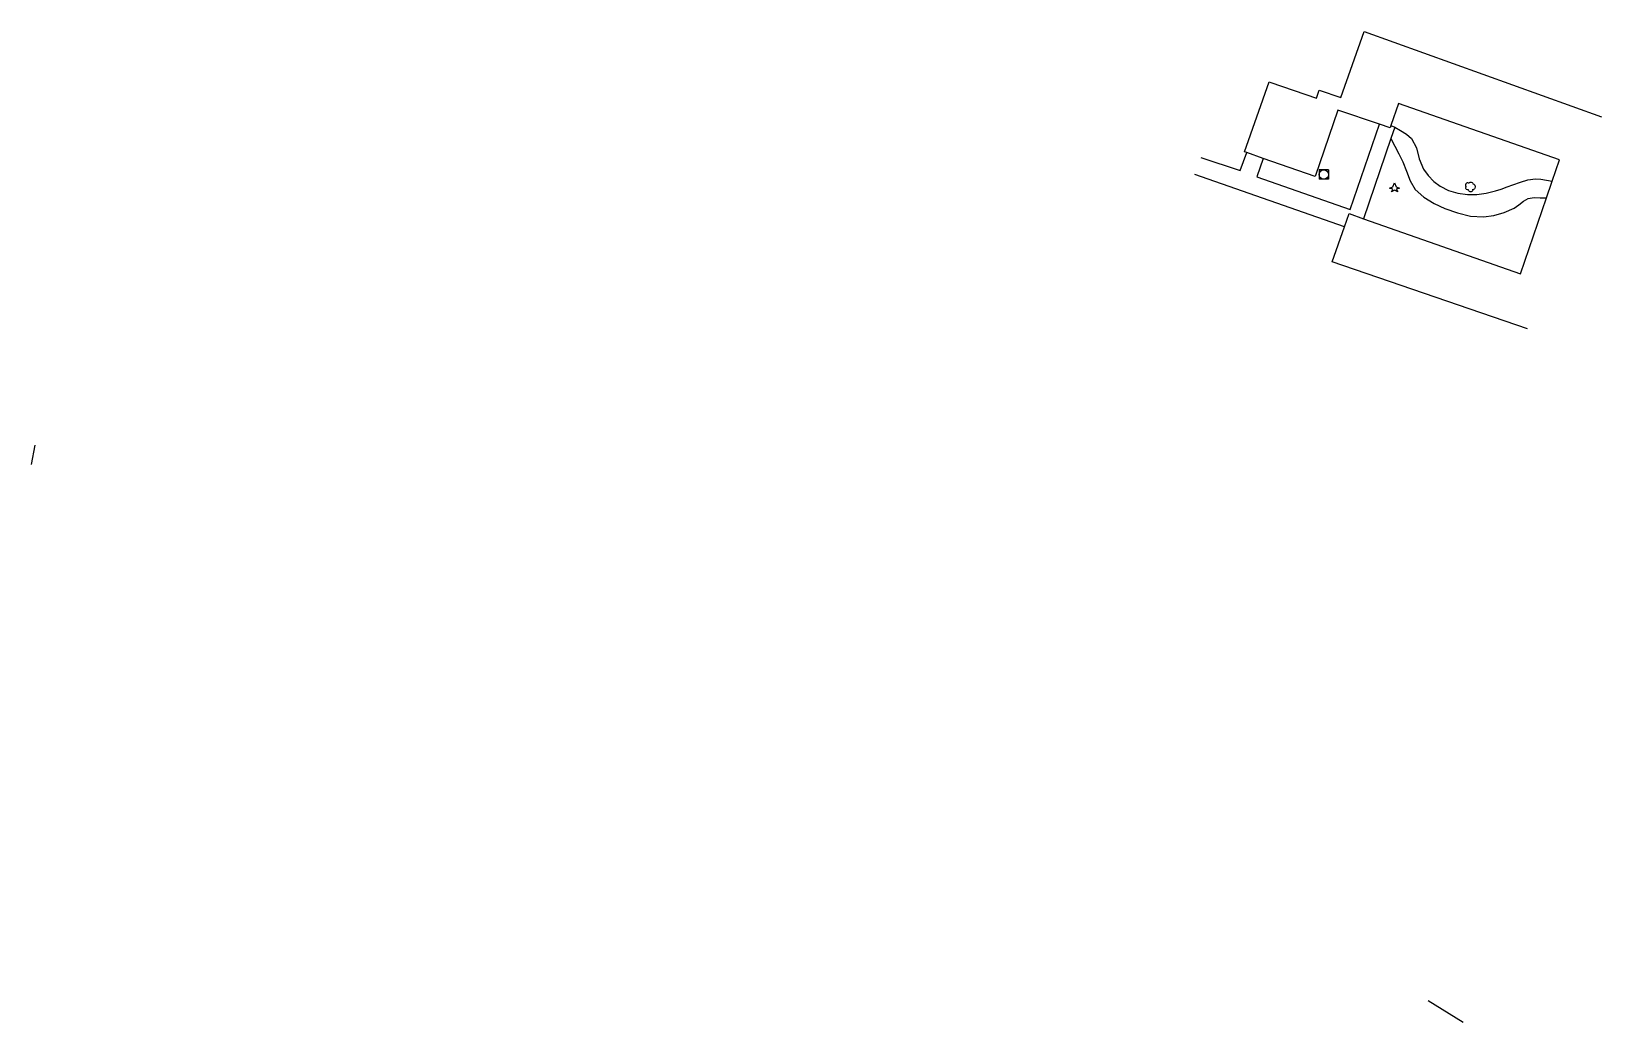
# Model space of a CAD drawing. Header units: millimetres. Extents: x 79056 to 79975, y 144167 to 145000.
# Drawn here: x 79056.3 to 79311.7, y 144240.3 to 144401.5 of the extents above; entities that cross this region are included whole.
import ezdxf

# ---------------------------------------------------------------- set-up
doc = ezdxf.new("R2010")
doc.units = ezdxf.units.MM
doc.layers.get('0').update_dxf_attribs({"linetype": 'CONTINUOUS'})
for name, color, linetype in [('W0071', 7, 'CONTINUOUS'), ('W0101', 7, 'CONTINUOUS'), ('W0104', 1, 'CONTINUOUS'), ('W0211', 2, 'CONTINUOUS'), ('W0214', 2, 'CONTINUOUS'), ('W0300', 7, 'CONTINUOUS'), ('W0303', 7, 'CONTINUOUS'), ('W0420', 7, 'CONTINUOUS'), ('W1102', 7, 'CONTINUOUS')]:
    doc.layers.add(name, color=color, linetype=linetype)

# ---------------------------------------------------------------- blocks, each defined once
blk = doc.blocks.new('T303')
for p, q in [((-0.77, 0), (-0.28, 0.21)), ((-0.28, -0.21), (-0.77, 0)), ((-0.28, 0.21), (0, 0.83)), ((0, 0.83), (0.28, 0.21)), ((0.28, 0.21), (0.83, 0)), ((0.83, 0), (0.28, -0.21)), ((-0.49, -0.63), (-0.28, -0.21)), ((0, -0.35), (-0.49, -0.63)), ((0.56, -0.63), (0, -0.35)), ((0.28, -0.21), (0.56, -0.63))]:
    blk.add_line(p, q)
blk = doc.blocks.new('T300')
for p, q in [((-0.8, 0.51), (-0.86, 0.34)), ((-0.86, 0.34), (-0.86, 0.17)), ((-0.86, 0.17), (-0.74, 0.06)), ((-0.69, 0.63), (-0.8, 0.51)), ((-0.8, -0.06), (-0.74, 0.06)), ((-0.74, 0.06), (-0.69, 0.11)), ((-0.57, 0.69), (-0.69, 0.63)), ((-0.46, 0.69), (-0.57, 0.69)), ((-0.29, 0.63), (-0.46, 0.69)), ((-0.29, 0.63), (-0.17, 0.74)), ((-0.23, 0.57), (-0.29, 0.63)), ((-0.17, 0.74), (-0.06, 0.8)), ((-0.06, 0.8), (0.06, 0.8)), ((0.06, 0.8), (0.23, 0.74)), ((0.23, 0.74), (0.34, 0.63)), ((0.34, 0.63), (0.4, 0.51)), ((0.46, 0.46), (0.34, 0.46)), ((0.4, 0.51), (0.4, 0.46)), ((0.57, 0.4), (0.46, 0.46)), ((0.57, 0.4), (0.69, 0.29)), ((0.69, 0.29), (0.74, 0.17)), ((0.74, 0.06), (0.69, -0.17)), ((0.74, 0.17), (0.74, 0.06)), ((-0.8, -0.17), (-0.8, -0.06)), ((-0.8, -0.23), (-0.8, -0.17)), ((-0.74, -0.34), (-0.8, -0.23)), ((-0.69, -0.4), (-0.74, -0.34)), ((-0.51, -0.46), (-0.69, -0.4)), ((-0.4, -0.46), (-0.51, -0.46)), ((-0.4, -0.46), (-0.34, -0.46)), ((-0.34, -0.46), (-0.34, -0.4)), ((-0.34, -0.51), (-0.34, -0.46)), ((-0.29, -0.63), (-0.34, -0.51)), ((-0.17, -0.74), (-0.29, -0.63)), ((-0.06, -0.8), (-0.17, -0.74)), ((0.06, -0.8), (-0.06, -0.8)), ((0.17, -0.74), (0.06, -0.8)), ((0.23, -0.69), (0.17, -0.74)), ((0.29, -0.46), (0.23, -0.46)), ((0.29, -0.63), (0.23, -0.69)), ((0.46, -0.4), (0.29, -0.46)), ((0.34, -0.51), (0.29, -0.63)), ((0.34, -0.51), (0.34, -0.46)), ((0.57, -0.34), (0.46, -0.4)), ((0.63, -0.29), (0.57, -0.34)), ((0.69, -0.17), (0.63, -0.29))]:
    blk.add_line(p, q)
blk = doc.blocks.new('T420')
for p, q in [((0.75, 0.75), (-0.75, 0.75)), ((-0.75, 0.75), (-0.75, -0.75)), ((0.75, 0.75), (0.75, -0.75)), ((0.75, -0.75), (-0.75, -0.75))]:
    blk.add_line(p, q)
blk.add_ellipse((0, 0), major_axis=(-0.53, 0.53), ratio=1, start_param=3.926991, end_param=10.210176)

msp = doc.modelspace()

# ---------------------------------------------------------------- linework, layer by layer
at = {"layer": 'W0071'}
msp.add_lwpolyline([(79056.26, 144331.02), (79056.89, 144334.2)], dxfattribs=at)
at = {"layer": 'W0101'}
msp.add_lwpolyline([(79299.61, 144353.14), (79267.85, 144364.02), (79269.85, 144369.72), (79270.59, 144371.85), (79272.92, 144371.03), (79298.49, 144362.06), (79302.69, 144374.42), (79303.56, 144376.99), (79303.61, 144377.13), (79304.8, 144380.59), (79278.6, 144389.77), (79277.39, 144386.17), (79277.27, 144385.82), (79275.54, 144386.41), (79268.77, 144388.69), (79265.05, 144377.9), (79256.59, 144380.85), (79253.95, 144381.78), (79253.58, 144381.9), (79257.57, 144393.3), (79257.88, 144393.19), (79265.3, 144390.64), (79265.75, 144391.95), (79269.25, 144390.74), (79273.03, 144401.5), (79311.66, 144387.58)], dxfattribs=at)
at = {"layer": 'W0104'}
for points in [[(79256.59, 144380.85), (79255.57, 144377.83), (79270.78, 144372.55), (79275.54, 144386.41)], [(79277.39, 144386.17), (79278.02, 144385.94), (79277.38, 144384.06), (79272.92, 144371.03)], [(79246.47, 144381.01), (79252.88, 144378.85), (79253.95, 144381.78)], [(79269.85, 144369.72), (79245.48, 144378.21)]]:
    msp.add_lwpolyline(points, dxfattribs=at)
at = {"layer": 'W0211'}
msp.add_lwpolyline([(79277.38, 144384.06), (79278.04, 144382.81), (79278.7, 144381.56), (79279.33, 144380.3), (79279.95, 144378.75), (79280.53, 144377.18), (79281.34, 144375.8), (79282.73, 144374.53), (79284.41, 144373.51), (79286.19, 144372.7), (79288.21, 144371.96), (79290.33, 144371.46), (79292.45, 144371.35), (79294.15, 144371.57), (79295.84, 144372.03), (79297.43, 144372.72), (79298.2, 144373.26), (79298.94, 144373.87), (79299.74, 144374.32), (79300.68, 144374.47), (79301.68, 144374.45), (79302.69, 144374.42)], dxfattribs=at)
at = {"layer": 'W0214'}
msp.add_lwpolyline([(79278.02, 144385.94), (79278.96, 144385.36), (79279.91, 144384.78), (79280.73, 144384.1), (79281.53, 144382.57), (79281.99, 144380.76), (79282.68, 144379.1), (79283.47, 144378.06), (79284.37, 144377.09), (79285.38, 144376.3), (79286.76, 144375.61), (79288.3, 144375.17), (79289.86, 144374.95), (79291.37, 144374.97), (79292.89, 144375.2), (79294.38, 144375.55), (79295.34, 144375.86), (79296.29, 144376.22), (79297.24, 144376.55), (79298.45, 144376.96), (79299.66, 144377.33), (79300.89, 144377.51), (79301.79, 144377.45), (79302.7, 144377.29), (79303.61, 144377.13)], dxfattribs=at)
at = {"layer": 'W1102', "flags": 128}
msp.add_lwpolyline([(79289.16, 144240.25), (79283.44, 144243.79)], dxfattribs=at)

# ---------------------------------------------------------------- block references
at = {"layer": 'W0300'}
msp.add_blockref('T300', (79290.36, 144376.18), dxfattribs=at)
at = {"layer": 'W0303'}
msp.add_blockref('T303', (79277.96, 144376.02), dxfattribs=at)
at = {"layer": 'W0420'}
msp.add_blockref('T420', (79266.47, 144378.21), dxfattribs=at)

doc.saveas('drawing.dxf')
